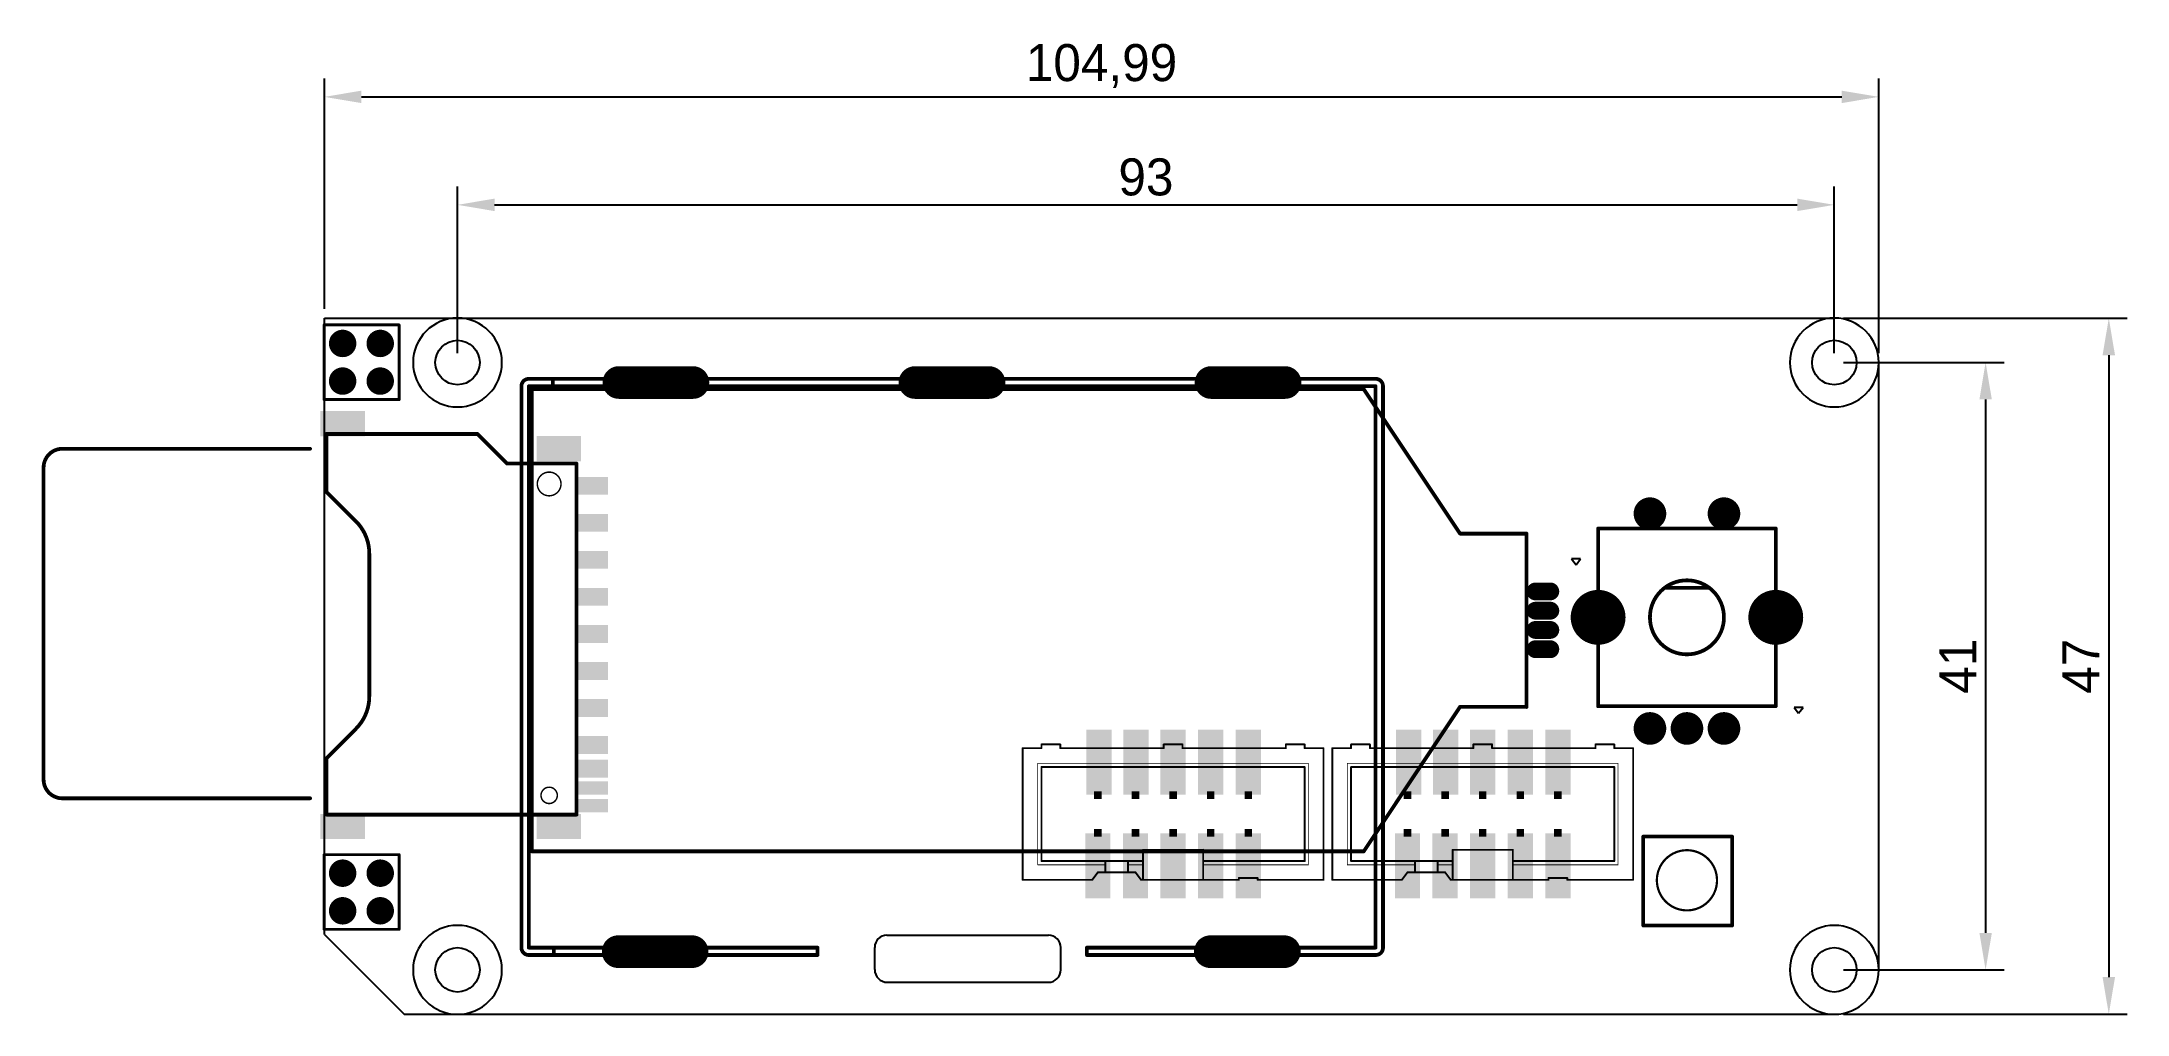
# Model space of a CAD drawing. Header units: millimetres. Extents: x 42 to 183, y 78 to 144.
import ezdxf

# ---------------------------------------------------------------- set-up
doc = ezdxf.new("R2010")
doc.units = ezdxf.units.MM
for name, color, linetype in [('BottomOverlay', 54, 'Continuous'), ('BottomSolder', 6, 'Continuous'), ('KeepOutLayer', 6, 'Continuous'), ('Mechanical16', 56, 'Continuous'), ('TopOverlay', 2, 'Continuous')]:
    doc.layers.add(name, color=color, linetype=linetype)
doc.dimstyles.new('ISO-25', dxfattribs={"dimtxt": 2.5, "dimasz": 2.5, "dimexe": 1.25, "dimexo": 0.625, "dimtad": 1, "dimtxsty": 'Standard', "dimcen": 2.5, "dimadec": 0, "dimazin": 0, "dimtfac": 1, "dimtmove": 0, "dimatfit": 3, "dimfxl": 1, "dimarcsym": 0})

msp = doc.modelspace()

# ---------------------------------------------------------------- blocks, each defined once
blk = doc.blocks.new('*D44')
at = {"color": 0, "lineweight": -2}
for p, q in [((69.99, 122.73), (69.99, 134)), ((162.99, 122.73), (162.99, 134)), ((72.49, 132.75), (160.49, 132.75))]:
    blk.add_line(p, q, dxfattribs=at)
at = {"color": 0}
for points in [[(72.49, 133.17), (72.49, 132.33), (69.99, 132.75)], [(160.49, 133.17), (160.49, 132.33), (162.99, 132.75)]]:
    blk.add_solid(points, dxfattribs=at)
at = {"layer": 'Defpoints', "color": 0}
for p in [(162.99, 132.75), (69.99, 122.11), (162.99, 122.11)]:
    blk.add_point(p, dxfattribs=at)
at = {"color": 0, "insert": (116.49, 134.62), "char_height": 2.5, "attachment_point": 5}
blk.add_mtext('93', dxfattribs=at)
blk = doc.blocks.new('*D45')
at = {"color": 0, "lineweight": -2}
for p, q in [((163.61, 122.11), (174.46, 122.11)), ((173.21, 119.61), (173.21, 83.6)), ((163.61, 81.1), (174.46, 81.1))]:
    blk.add_line(p, q, dxfattribs=at)
at = {"color": 0}
for points in [[(172.79, 119.61), (173.63, 119.61), (173.21, 122.11)], [(172.79, 83.6), (173.63, 83.6), (173.21, 81.1)]]:
    blk.add_solid(points, dxfattribs=at)
at = {"layer": 'Defpoints', "color": 0}
for p in [(162.99, 122.11), (162.99, 81.1), (173.21, 81.1)]:
    blk.add_point(p, dxfattribs=at)
at = {"color": 0, "insert": (171.34, 101.6), "char_height": 2.5, "attachment_point": 5, "rotation": 90}
blk.add_mtext('41', dxfattribs=at)
blk = doc.blocks.new('*D46')
at = {"color": 0, "lineweight": -2}
for p, q in [((61, 125.73), (61, 141.29)), ((165.99, 122.73), (165.99, 141.29)), ((63.5, 140.04), (163.49, 140.04))]:
    blk.add_line(p, q, dxfattribs=at)
at = {"color": 0}
for points in [[(63.5, 140.46), (63.5, 139.62), (61, 140.04)], [(163.49, 140.46), (163.49, 139.62), (165.99, 140.04)]]:
    blk.add_solid(points, dxfattribs=at)
at = {"layer": 'Defpoints', "color": 0}
for p in [(165.99, 140.04), (61, 125.1), (165.99, 122.11)]:
    blk.add_point(p, dxfattribs=at)
at = {"color": 0, "insert": (113.49, 142.12), "char_height": 2.5, "attachment_point": 5}
blk.add_mtext('104,99', dxfattribs=at)
blk = doc.blocks.new('*D47')
at = {"color": 0, "lineweight": -2}
for p, q in [((163.61, 125.1), (182.78, 125.1)), ((181.53, 122.6), (181.53, 80.61)), ((163.61, 78.11), (182.78, 78.11))]:
    blk.add_line(p, q, dxfattribs=at)
at = {"color": 0}
for points in [[(181.11, 122.6), (181.95, 122.6), (181.53, 125.1)], [(181.11, 80.61), (181.95, 80.61), (181.53, 78.11)]]:
    blk.add_solid(points, dxfattribs=at)
at = {"layer": 'Defpoints', "color": 0}
for p in [(162.99, 125.1), (162.99, 78.11), (181.53, 78.11)]:
    blk.add_point(p, dxfattribs=at)
at = {"color": 0, "insert": (179.65, 101.6), "char_height": 2.5, "attachment_point": 5, "rotation": 90}
blk.add_mtext('47', dxfattribs=at)

# ---------------------------------------------------------------- dimensions: what is measured, and where the dimension line sits
for base, p1, p2, picture, middle in [((165.989, 140.039), (61, 125.105), (165.989, 122.105), '*D46', (113.494, 142.122)), ((162.989, 132.749), (69.989, 122.105), (162.989, 122.105), '*D44', (116.489, 134.624))]:
    dim = msp.add_linear_dim(base=base, p1=p1, p2=p2, dimstyle='ISO-25')
    dim.commit()
    dim.dimension.update_dxf_attribs({"geometry": picture, "text_midpoint": middle})
for base, p1, p2, picture, middle in [((181.529, 78.105), (162.989, 125.105), (162.989, 78.105), '*D47', (179.654, 101.605)), ((173.211, 81.105), (162.989, 122.105), (162.989, 81.105), '*D45', (171.336, 101.605))]:
    dim = msp.add_linear_dim(base=base, p1=p1, p2=p2, angle=90, dimstyle='ISO-25')
    dim.commit()
    dim.dimension.update_dxf_attribs({"geometry": picture, "text_midpoint": middle})

# ---------------------------------------------------------------- linework, layer by layer
for centre in [(69.989, 122.105), (162.989, 122.105), (69.989, 81.105), (162.989, 81.105)]:
    msp.add_circle(centre, 1.5)
at = {"layer": 'BottomOverlay'}
for points, const_width in [([(60.98, 119.603), (60.98, 124.643)], 0.2), ([(60.98, 124.643), (66.04, 124.643)], 0.2), ([(66.04, 119.603), (66.04, 124.643)], 0.2), ([(60.98, 119.603), (66.04, 119.603)], 0.2), ([(61.13, 113.383), (61.13, 117.283)], 0.254), ([(61.13, 117.283), (71.33, 117.283)], 0.254), ([(71.33, 117.283), (73.33, 115.283)], 0.254), ([(43.3, 116.283), (60.03, 116.283)], 0.254), ([(42.03, 113.783), (42.03, 115.013)], 0.254), ([(73.33, 115.283), (78.03, 115.283)], 0.254), ([(78.03, 91.583), (78.03, 115.283)], 0.254), ([(42.03, 110.283), (42.03, 113.783)], 0.254), ([(61.13, 113.383), (63.132, 111.381)], 0.254), ([(42.03, 93.953), (42.03, 110.283)], 0.254), ([(64.03, 99.553), (64.03, 109.213)], 0.254), ([(61.13, 95.383), (63.132, 97.385)], 0.254), ([(108.164, 87.178), (108.164, 96.068)], 0.127), ([(108.164, 96.068), (109.434, 96.068)], 0.127), ([(109.434, 96.068), (109.434, 96.322)], 0.127), ([(109.434, 96.322), (110.704, 96.322)], 0.127), ([(110.704, 96.068), (110.704, 96.322)], 0.127), ([(110.704, 96.068), (117.689, 96.068)], 0.127), ([(117.689, 96.322), (118.959, 96.322)], 0.127), ([(117.689, 96.068), (117.689, 96.322)], 0.127), ([(118.959, 96.068), (118.959, 96.322)], 0.127), ([(118.959, 96.068), (125.944, 96.068)], 0.127), ([(125.944, 96.322), (127.214, 96.322)], 0.127), ([(125.944, 96.068), (125.944, 96.322)], 0.127), ([(127.214, 96.068), (127.214, 96.322)], 0.127), ([(127.214, 96.068), (128.484, 96.068)], 0.127), ([(128.484, 87.178), (128.484, 96.068)], 0.127), ([(129.079, 96.068), (130.349, 96.068)], 0.127), ([(129.079, 87.178), (129.079, 96.068)], 0.127), ([(130.349, 96.322), (131.619, 96.322)], 0.127), ([(130.349, 96.068), (130.349, 96.322)], 0.127), ([(131.619, 96.068), (131.619, 96.322)], 0.127), ([(131.619, 96.068), (138.604, 96.068)], 0.127), ([(138.604, 96.068), (138.604, 96.322)], 0.127), ([(138.604, 96.322), (139.874, 96.322)], 0.127), ([(139.874, 96.068), (139.874, 96.322)], 0.127), ([(139.874, 96.068), (146.859, 96.068)], 0.127), ([(146.859, 96.068), (146.859, 96.322)], 0.127), ([(146.859, 96.322), (148.129, 96.322)], 0.127), ([(148.129, 96.068), (148.129, 96.322)], 0.127), ([(148.129, 96.068), (149.399, 96.068)], 0.127), ([(149.399, 87.178), (149.399, 96.068)], 0.127), ([(61.13, 91.583), (61.13, 95.383)], 0.254), ([(109.18, 88.194), (109.18, 95.052)], 0.0508), ([(109.18, 95.052), (127.468, 95.052)], 0.0508), ([(109.434, 94.798), (127.214, 94.798)], 0.127), ([(109.434, 88.448), (109.434, 94.798)], 0.127), ([(127.214, 88.448), (127.214, 94.798)], 0.127), ([(127.468, 88.194), (127.468, 95.052)], 0.0508), ([(130.095, 95.052), (148.383, 95.052)], 0.0508), ([(130.095, 88.194), (130.095, 95.052)], 0.0508), ([(130.349, 88.448), (130.349, 94.798)], 0.127), ([(130.349, 94.798), (148.129, 94.798)], 0.127), ([(148.129, 88.448), (148.129, 94.798)], 0.127), ([(148.383, 88.194), (148.383, 95.052)], 0.0508), ([(43.3, 92.683), (60.03, 92.683)], 0.254), ([(61.13, 91.583), (78.03, 91.583)], 0.254), ([(60.98, 83.84), (60.98, 88.88)], 0.2), ([(60.98, 88.88), (66.04, 88.88)], 0.2), ([(66.04, 83.84), (66.04, 88.88)], 0.2), ([(116.292, 89.21), (120.356, 89.21)], 0.127), ([(116.292, 88.448), (116.292, 89.21)], 0.127), ([(120.356, 88.448), (120.356, 89.21)], 0.127), ([(137.207, 88.448), (137.207, 89.21)], 0.127), ([(137.207, 89.21), (141.271, 89.21)], 0.127), ([(141.271, 88.448), (141.271, 89.21)], 0.127), ([(109.18, 88.194), (113.752, 88.194)], 0.0508), ([(109.434, 88.448), (113.752, 88.448)], 0.127), ([(112.863, 87.178), (113.244, 87.686)], 0.127), ([(113.244, 87.686), (113.752, 87.686)], 0.127), ([(113.752, 88.194), (113.752, 88.448)], 0.127), ([(113.752, 88.448), (115.276, 88.448)], 0.127), ([(113.752, 87.686), (113.752, 88.194)], 0.127), ([(113.752, 87.686), (115.276, 87.686)], 0.127), ([(115.276, 88.194), (115.276, 88.448)], 0.127), ([(115.276, 88.448), (116.292, 88.448)], 0.127), ([(115.276, 87.686), (115.276, 88.194)], 0.127), ([(115.276, 87.686), (115.784, 87.686)], 0.127), ([(115.276, 88.194), (116.292, 88.194)], 0.0508), ([(115.784, 87.686), (116.165, 87.178)], 0.127), ([(116.292, 88.194), (116.292, 88.448)], 0.127), ([(116.292, 87.178), (116.292, 88.194)], 0.127), ([(120.356, 88.448), (127.214, 88.448)], 0.127), ([(120.356, 88.194), (120.356, 88.448)], 0.127), ([(120.356, 87.178), (120.356, 88.194)], 0.127), ([(120.356, 88.194), (127.468, 88.194)], 0.0508), ([(122.769, 87.178), (122.769, 87.305)], 0.127), ([(122.769, 87.305), (124.039, 87.305)], 0.127), ([(124.039, 87.178), (124.039, 87.305)], 0.127), ([(130.095, 88.194), (134.667, 88.194)], 0.0508), ([(130.349, 88.448), (134.667, 88.448)], 0.127), ([(133.778, 87.178), (134.159, 87.686)], 0.127), ([(134.159, 87.686), (134.667, 87.686)], 0.127), ([(134.667, 88.448), (136.191, 88.448)], 0.127), ([(134.667, 88.194), (134.667, 88.448)], 0.127), ([(134.667, 87.686), (134.667, 88.194)], 0.127), ([(134.667, 87.686), (136.191, 87.686)], 0.127), ([(136.191, 88.448), (137.207, 88.448)], 0.127), ([(136.191, 88.194), (136.191, 88.448)], 0.127), ([(136.191, 87.686), (136.191, 88.194)], 0.127), ([(136.191, 87.686), (136.699, 87.686)], 0.127), ([(136.191, 88.194), (137.207, 88.194)], 0.0508), ([(136.699, 87.686), (137.08, 87.178)], 0.127), ([(137.207, 88.194), (137.207, 88.448)], 0.127), ([(137.207, 87.178), (137.207, 88.194)], 0.127), ([(141.271, 88.194), (141.271, 88.448)], 0.127), ([(141.271, 88.448), (148.129, 88.448)], 0.127), ([(141.271, 87.178), (141.271, 88.194)], 0.127), ([(141.271, 88.194), (148.383, 88.194)], 0.0508), ([(143.684, 87.305), (144.954, 87.305)], 0.127), ([(143.684, 87.178), (143.684, 87.305)], 0.127), ([(144.954, 87.178), (144.954, 87.305)], 0.127), ([(108.164, 87.178), (112.863, 87.178)], 0.127), ([(116.165, 87.178), (116.292, 87.178)], 0.127), ([(116.292, 87.178), (120.356, 87.178)], 0.127), ([(120.356, 87.178), (122.769, 87.178)], 0.127), ([(124.039, 87.178), (128.484, 87.178)], 0.127), ([(129.079, 87.178), (133.778, 87.178)], 0.127), ([(137.08, 87.178), (137.207, 87.178)], 0.127), ([(137.207, 87.178), (141.271, 87.178)], 0.127), ([(141.271, 87.178), (143.684, 87.178)], 0.127), ([(144.954, 87.178), (149.399, 87.178)], 0.127), ([(60.98, 83.84), (66.04, 83.84)], 0.2)]:
    msp.add_lwpolyline(points, dxfattribs=dict(at, const_width=const_width))
for points, const_width in [([(61.03, 124.643, 1), (60.93, 124.643, 1)], 0.1), ([(61.03, 124.643, 1), (60.93, 124.643, 1)], 0.1), ([(66.09, 124.643, 1), (65.99, 124.643, 1)], 0.1), ([(66.09, 124.643, 1), (65.99, 124.643, 1)], 0.1), ([(61.03, 119.603, 1), (60.93, 119.603, 1)], 0.1), ([(61.03, 119.603, 1), (60.93, 119.603, 1)], 0.1), ([(66.09, 119.603, 1), (65.99, 119.603, 1)], 0.1), ([(66.09, 119.603, 1), (65.99, 119.603, 1)], 0.1), ([(61.13, 117.22, 1), (61.13, 117.347, 1)], 0.127), ([(61.13, 117.22, 1), (61.13, 117.347, 1)], 0.127), ([(71.33, 117.22, 1), (71.33, 117.347, 1)], 0.127), ([(71.33, 117.22, 1), (71.33, 117.347, 1)], 0.127), ([(43.3, 116.22, 1), (43.3, 116.347, 1)], 0.127), ([(43.3, 116.22, 1), (43.3, 116.347, 1)], 0.127), ([(60.03, 116.22, 1), (60.03, 116.347, 1)], 0.127), ([(42.03, 114.95, 1), (42.03, 115.077, 1)], 0.127), ([(42.03, 114.95, 1), (42.03, 115.077, 1)], 0.127), ([(73.33, 115.22, 1), (73.33, 115.347, 1)], 0.127), ([(73.33, 115.22, 1), (73.33, 115.347, 1)], 0.127), ([(78.03, 115.22, 1), (78.03, 115.347, 1)], 0.127), ([(78.03, 115.22, 1), (78.03, 115.347, 1)], 0.127), ([(42.03, 113.72, 1), (42.03, 113.847, 1)], 0.127), ([(42.03, 113.72, 1), (42.03, 113.847, 1)], 0.127), ([(61.13, 113.32, 1), (61.13, 113.447, 1)], 0.127), ([(61.13, 113.32, 1), (61.13, 113.447, 1)], 0.127), ([(63.132, 111.318, 1), (63.132, 111.445, 1)], 0.127), ([(63.132, 111.318, 1), (63.132, 111.445, 1)], 0.127), ([(42.03, 110.219, 1), (42.03, 110.346, 1)], 0.127), ([(42.03, 110.219, 1), (42.03, 110.346, 1)], 0.127), ([(64.03, 109.149, 1), (64.03, 109.276, 1)], 0.127), ([(64.03, 109.15, 1), (64.03, 109.277, 1)], 0.127), ([(64.03, 99.49, 1), (64.03, 99.617, 1)], 0.127), ([(64.03, 99.49, 1), (64.03, 99.617, 1)], 0.127), ([(63.132, 97.321, 1), (63.132, 97.448, 1)], 0.127), ([(63.132, 97.321, 1), (63.132, 97.448, 1)], 0.127), ([(108.196, 96.068, 1), (108.132, 96.068, 1)], 0.0635), ([(108.196, 96.068, 1), (108.132, 96.068, 1)], 0.0635), ([(109.466, 96.322, 1), (109.402, 96.322, 1)], 0.0635), ([(109.466, 96.322, 1), (109.402, 96.322, 1)], 0.0635), ([(109.466, 96.068, 1), (109.402, 96.068, 1)], 0.0635), ([(109.466, 96.068, 1), (109.402, 96.068, 1)], 0.0635), ([(110.736, 96.322, 1), (110.672, 96.322, 1)], 0.0635), ([(110.736, 96.322, 1), (110.672, 96.322, 1)], 0.0635), ([(110.736, 96.068, 1), (110.672, 96.068, 1)], 0.0635), ([(110.736, 96.068, 1), (110.672, 96.068, 1)], 0.0635), ([(117.721, 96.322, 1), (117.657, 96.322, 1)], 0.0635), ([(117.721, 96.322, 1), (117.657, 96.322, 1)], 0.0635), ([(117.721, 96.068, 1), (117.657, 96.068, 1)], 0.0635), ([(117.721, 96.068, 1), (117.657, 96.068, 1)], 0.0635), ([(118.991, 96.322, 1), (118.927, 96.322, 1)], 0.0635), ([(118.991, 96.322, 1), (118.927, 96.322, 1)], 0.0635), ([(118.991, 96.068, 1), (118.927, 96.068, 1)], 0.0635), ([(118.991, 96.068, 1), (118.927, 96.068, 1)], 0.0635), ([(125.976, 96.322, 1), (125.912, 96.322, 1)], 0.0635), ([(125.976, 96.322, 1), (125.912, 96.322, 1)], 0.0635), ([(125.976, 96.068, 1), (125.912, 96.068, 1)], 0.0635), ([(125.976, 96.068, 1), (125.912, 96.068, 1)], 0.0635), ([(127.246, 96.322, 1), (127.182, 96.322, 1)], 0.0635), ([(127.246, 96.322, 1), (127.182, 96.322, 1)], 0.0635), ([(127.246, 96.068, 1), (127.182, 96.068, 1)], 0.0635), ([(127.246, 96.068, 1), (127.182, 96.068, 1)], 0.0635), ([(128.516, 96.068, 1), (128.452, 96.068, 1)], 0.0635), ([(128.516, 96.068, 1), (128.452, 96.068, 1)], 0.0635), ([(129.111, 96.068, 1), (129.047, 96.068, 1)], 0.0635), ([(129.111, 96.068, 1), (129.047, 96.068, 1)], 0.0635), ([(130.381, 96.322, 1), (130.317, 96.322, 1)], 0.0635), ([(130.381, 96.322, 1), (130.317, 96.322, 1)], 0.0635), ([(130.381, 96.068, 1), (130.317, 96.068, 1)], 0.0635), ([(130.381, 96.068, 1), (130.317, 96.068, 1)], 0.0635), ([(131.651, 96.322, 1), (131.587, 96.322, 1)], 0.0635), ([(131.651, 96.322, 1), (131.587, 96.322, 1)], 0.0635), ([(131.651, 96.068, 1), (131.587, 96.068, 1)], 0.0635), ([(131.651, 96.068, 1), (131.587, 96.068, 1)], 0.0635), ([(138.636, 96.322, 1), (138.572, 96.322, 1)], 0.0635), ([(138.636, 96.322, 1), (138.572, 96.322, 1)], 0.0635), ([(138.636, 96.068, 1), (138.572, 96.068, 1)], 0.0635), ([(138.636, 96.068, 1), (138.572, 96.068, 1)], 0.0635), ([(139.906, 96.322, 1), (139.842, 96.322, 1)], 0.0635), ([(139.906, 96.322, 1), (139.842, 96.322, 1)], 0.0635), ([(139.906, 96.068, 1), (139.842, 96.068, 1)], 0.0635), ([(139.906, 96.068, 1), (139.842, 96.068, 1)], 0.0635), ([(146.891, 96.322, 1), (146.827, 96.322, 1)], 0.0635), ([(146.891, 96.322, 1), (146.827, 96.322, 1)], 0.0635), ([(146.891, 96.068, 1), (146.827, 96.068, 1)], 0.0635), ([(146.891, 96.068, 1), (146.827, 96.068, 1)], 0.0635), ([(148.161, 96.322, 1), (148.097, 96.322, 1)], 0.0635), ([(148.161, 96.322, 1), (148.097, 96.322, 1)], 0.0635), ([(148.161, 96.068, 1), (148.097, 96.068, 1)], 0.0635), ([(148.161, 96.068, 1), (148.097, 96.068, 1)], 0.0635), ([(149.431, 96.068, 1), (149.367, 96.068, 1)], 0.0635), ([(149.431, 96.068, 1), (149.367, 96.068, 1)], 0.0635), ([(61.13, 95.319, 1), (61.13, 95.446, 1)], 0.127), ([(61.13, 95.319, 1), (61.13, 95.446, 1)], 0.127), ([(109.193, 95.052, 1), (109.167, 95.052, 1)], 0.0254), ([(109.193, 95.052, 1), (109.167, 95.052, 1)], 0.0254), ([(109.466, 94.798, 1), (109.402, 94.798, 1)], 0.0635), ([(109.466, 94.798, 1), (109.402, 94.798, 1)], 0.0635), ([(127.246, 94.798, 1), (127.182, 94.798, 1)], 0.0635), ([(127.246, 94.798, 1), (127.182, 94.798, 1)], 0.0635), ([(127.481, 95.052, 1), (127.455, 95.052, 1)], 0.0254), ([(127.481, 95.052, 1), (127.455, 95.052, 1)], 0.0254), ([(130.108, 95.052, 1), (130.082, 95.052, 1)], 0.0254), ([(130.108, 95.052, 1), (130.082, 95.052, 1)], 0.0254), ([(130.381, 94.798, 1), (130.317, 94.798, 1)], 0.0635), ([(130.381, 94.798, 1), (130.317, 94.798, 1)], 0.0635), ([(148.161, 94.798, 1), (148.097, 94.798, 1)], 0.0635), ([(148.161, 94.798, 1), (148.097, 94.798, 1)], 0.0635), ([(148.396, 95.052, 1), (148.37, 95.052, 1)], 0.0254), ([(148.396, 95.052, 1), (148.37, 95.052, 1)], 0.0254), ([(42.03, 93.89, 1), (42.03, 94.017, 1)], 0.127), ([(42.03, 93.89, 1), (42.03, 94.017, 1)], 0.127), ([(43.3, 92.62, 1), (43.3, 92.747, 1)], 0.127), ([(43.3, 92.62, 1), (43.3, 92.747, 1)], 0.127), ([(60.03, 92.62, 1), (60.03, 92.747, 1)], 0.127), ([(61.13, 91.52, 1), (61.13, 91.647, 1)], 0.127), ([(61.13, 91.52, 1), (61.13, 91.647, 1)], 0.127), ([(78.03, 91.52, 1), (78.03, 91.647, 1)], 0.127), ([(78.03, 91.52, 1), (78.03, 91.647, 1)], 0.127), ([(61.03, 88.88, 1), (60.93, 88.88, 1)], 0.1), ([(61.03, 88.88, 1), (60.93, 88.88, 1)], 0.1), ([(66.09, 88.88, 1), (65.99, 88.88, 1)], 0.1), ([(66.09, 88.88, 1), (65.99, 88.88, 1)], 0.1), ([(116.324, 89.21, 1), (116.26, 89.21, 1)], 0.0635), ([(116.324, 89.21, 1), (116.26, 89.21, 1)], 0.0635), ([(120.388, 89.21, 1), (120.324, 89.21, 1)], 0.0635), ([(120.388, 89.21, 1), (120.324, 89.21, 1)], 0.0635), ([(137.239, 89.21, 1), (137.175, 89.21, 1)], 0.0635), ([(137.239, 89.21, 1), (137.175, 89.21, 1)], 0.0635), ([(141.303, 89.21, 1), (141.239, 89.21, 1)], 0.0635), ([(141.303, 89.21, 1), (141.239, 89.21, 1)], 0.0635), ([(109.193, 88.194, 1), (109.167, 88.194, 1)], 0.0254), ([(109.193, 88.194, 1), (109.167, 88.194, 1)], 0.0254), ([(109.466, 88.448, 1), (109.402, 88.448, 1)], 0.0635), ([(109.466, 88.448, 1), (109.402, 88.448, 1)], 0.0635), ([(113.276, 87.686, 1), (113.212, 87.686, 1)], 0.0635), ([(113.276, 87.686, 1), (113.212, 87.686, 1)], 0.0635), ([(113.784, 88.448, 1), (113.72, 88.448, 1)], 0.0635), ([(113.784, 88.448, 1), (113.72, 88.448, 1)], 0.0635), ([(113.784, 88.448, 1), (113.72, 88.448, 1)], 0.0635), ([(113.784, 88.194, 1), (113.72, 88.194, 1)], 0.0635), ([(113.784, 88.194, 1), (113.72, 88.194, 1)], 0.0635), ([(113.784, 87.686, 1), (113.72, 87.686, 1)], 0.0635), ([(113.784, 87.686, 1), (113.72, 87.686, 1)], 0.0635), ([(113.784, 87.686, 1), (113.72, 87.686, 1)], 0.0635), ([(113.765, 88.194, 1), (113.739, 88.194, 1)], 0.0254), ([(115.308, 88.448, 1), (115.244, 88.448, 1)], 0.0635), ([(115.308, 88.448, 1), (115.244, 88.448, 1)], 0.0635), ([(115.308, 88.448, 1), (115.244, 88.448, 1)], 0.0635), ([(115.308, 88.194, 1), (115.244, 88.194, 1)], 0.0635), ([(115.308, 88.194, 1), (115.244, 88.194, 1)], 0.0635), ([(115.308, 87.686, 1), (115.244, 87.686, 1)], 0.0635), ([(115.308, 87.686, 1), (115.244, 87.686, 1)], 0.0635), ([(115.308, 87.686, 1), (115.244, 87.686, 1)], 0.0635), ([(115.289, 88.194, 1), (115.263, 88.194, 1)], 0.0254), ([(115.816, 87.686, 1), (115.752, 87.686, 1)], 0.0635), ([(115.816, 87.686, 1), (115.752, 87.686, 1)], 0.0635), ([(116.324, 88.448, 1), (116.26, 88.448, 1)], 0.0635), ([(116.324, 88.448, 1), (116.26, 88.448, 1)], 0.0635), ([(116.324, 88.448, 1), (116.26, 88.448, 1)], 0.0635), ([(116.324, 88.194, 1), (116.26, 88.194, 1)], 0.0635), ([(116.324, 88.194, 1), (116.26, 88.194, 1)], 0.0635), ([(116.305, 88.194, 1), (116.279, 88.194, 1)], 0.0254), ([(120.388, 88.448, 1), (120.324, 88.448, 1)], 0.0635), ([(120.388, 88.448, 1), (120.324, 88.448, 1)], 0.0635), ([(120.388, 88.448, 1), (120.324, 88.448, 1)], 0.0635), ([(120.388, 88.194, 1), (120.324, 88.194, 1)], 0.0635), ([(120.388, 88.194, 1), (120.324, 88.194, 1)], 0.0635), ([(120.369, 88.194, 1), (120.343, 88.194, 1)], 0.0254), ([(122.801, 87.305, 1), (122.737, 87.305, 1)], 0.0635), ([(122.801, 87.305, 1), (122.737, 87.305, 1)], 0.0635), ([(124.071, 87.305, 1), (124.007, 87.305, 1)], 0.0635), ([(124.071, 87.305, 1), (124.007, 87.305, 1)], 0.0635), ([(127.246, 88.448, 1), (127.182, 88.448, 1)], 0.0635), ([(127.246, 88.448, 1), (127.182, 88.448, 1)], 0.0635), ([(127.481, 88.194, 1), (127.455, 88.194, 1)], 0.0254), ([(127.481, 88.194, 1), (127.455, 88.194, 1)], 0.0254), ([(130.108, 88.194, 1), (130.082, 88.194, 1)], 0.0254), ([(130.108, 88.194, 1), (130.082, 88.194, 1)], 0.0254), ([(130.381, 88.448, 1), (130.317, 88.448, 1)], 0.0635), ([(130.381, 88.448, 1), (130.317, 88.448, 1)], 0.0635), ([(134.191, 87.686, 1), (134.127, 87.686, 1)], 0.0635), ([(134.191, 87.686, 1), (134.127, 87.686, 1)], 0.0635), ([(134.699, 88.448, 1), (134.635, 88.448, 1)], 0.0635), ([(134.699, 88.448, 1), (134.635, 88.448, 1)], 0.0635), ([(134.699, 88.448, 1), (134.635, 88.448, 1)], 0.0635), ([(134.699, 88.194, 1), (134.635, 88.194, 1)], 0.0635), ([(134.699, 88.194, 1), (134.635, 88.194, 1)], 0.0635), ([(134.699, 87.686, 1), (134.635, 87.686, 1)], 0.0635), ([(134.699, 87.686, 1), (134.635, 87.686, 1)], 0.0635), ([(134.699, 87.686, 1), (134.635, 87.686, 1)], 0.0635), ([(134.68, 88.194, 1), (134.654, 88.194, 1)], 0.0254), ([(136.223, 88.448, 1), (136.159, 88.448, 1)], 0.0635), ([(136.223, 88.448, 1), (136.159, 88.448, 1)], 0.0635), ([(136.223, 88.448, 1), (136.159, 88.448, 1)], 0.0635), ([(136.223, 88.194, 1), (136.159, 88.194, 1)], 0.0635), ([(136.223, 88.194, 1), (136.159, 88.194, 1)], 0.0635), ([(136.223, 87.686, 1), (136.159, 87.686, 1)], 0.0635), ([(136.223, 87.686, 1), (136.159, 87.686, 1)], 0.0635), ([(136.223, 87.686, 1), (136.159, 87.686, 1)], 0.0635), ([(136.204, 88.194, 1), (136.178, 88.194, 1)], 0.0254), ([(136.731, 87.686, 1), (136.667, 87.686, 1)], 0.0635), ([(136.731, 87.686, 1), (136.667, 87.686, 1)], 0.0635), ([(137.239, 88.448, 1), (137.175, 88.448, 1)], 0.0635), ([(137.239, 88.448, 1), (137.175, 88.448, 1)], 0.0635), ([(137.239, 88.448, 1), (137.175, 88.448, 1)], 0.0635), ([(137.239, 88.194, 1), (137.175, 88.194, 1)], 0.0635), ([(137.239, 88.194, 1), (137.175, 88.194, 1)], 0.0635), ([(137.22, 88.194, 1), (137.194, 88.194, 1)], 0.0254), ([(141.303, 88.448, 1), (141.239, 88.448, 1)], 0.0635), ([(141.303, 88.448, 1), (141.239, 88.448, 1)], 0.0635), ([(141.303, 88.448, 1), (141.239, 88.448, 1)], 0.0635), ([(141.303, 88.194, 1), (141.239, 88.194, 1)], 0.0635), ([(141.303, 88.194, 1), (141.239, 88.194, 1)], 0.0635), ([(141.284, 88.194, 1), (141.258, 88.194, 1)], 0.0254), ([(143.716, 87.305, 1), (143.652, 87.305, 1)], 0.0635), ([(143.716, 87.305, 1), (143.652, 87.305, 1)], 0.0635), ([(144.986, 87.305, 1), (144.922, 87.305, 1)], 0.0635), ([(144.986, 87.305, 1), (144.922, 87.305, 1)], 0.0635), ([(148.161, 88.448, 1), (148.097, 88.448, 1)], 0.0635), ([(148.161, 88.448, 1), (148.097, 88.448, 1)], 0.0635), ([(148.396, 88.194, 1), (148.37, 88.194, 1)], 0.0254), ([(148.396, 88.194, 1), (148.37, 88.194, 1)], 0.0254), ([(108.196, 87.178, 1), (108.132, 87.178, 1)], 0.0635), ([(108.196, 87.178, 1), (108.132, 87.178, 1)], 0.0635), ([(112.895, 87.178, 1), (112.831, 87.178, 1)], 0.0635), ([(112.895, 87.178, 1), (112.831, 87.178, 1)], 0.0635), ([(116.197, 87.178, 1), (116.133, 87.178, 1)], 0.0635), ([(116.197, 87.178, 1), (116.133, 87.178, 1)], 0.0635), ([(116.324, 87.178, 1), (116.26, 87.178, 1)], 0.0635), ([(116.324, 87.178, 1), (116.26, 87.178, 1)], 0.0635), ([(116.324, 87.178, 1), (116.26, 87.178, 1)], 0.0635), ([(120.388, 87.178, 1), (120.324, 87.178, 1)], 0.0635), ([(120.388, 87.178, 1), (120.324, 87.178, 1)], 0.0635), ([(120.388, 87.178, 1), (120.324, 87.178, 1)], 0.0635), ([(122.801, 87.178, 1), (122.737, 87.178, 1)], 0.0635), ([(122.801, 87.178, 1), (122.737, 87.178, 1)], 0.0635), ([(124.071, 87.178, 1), (124.007, 87.178, 1)], 0.0635), ([(124.071, 87.178, 1), (124.007, 87.178, 1)], 0.0635), ([(128.516, 87.178, 1), (128.452, 87.178, 1)], 0.0635), ([(128.516, 87.178, 1), (128.452, 87.178, 1)], 0.0635), ([(129.111, 87.178, 1), (129.047, 87.178, 1)], 0.0635), ([(129.111, 87.178, 1), (129.047, 87.178, 1)], 0.0635), ([(133.81, 87.178, 1), (133.746, 87.178, 1)], 0.0635), ([(133.81, 87.178, 1), (133.746, 87.178, 1)], 0.0635), ([(137.112, 87.178, 1), (137.048, 87.178, 1)], 0.0635), ([(137.112, 87.178, 1), (137.048, 87.178, 1)], 0.0635), ([(137.239, 87.178, 1), (137.175, 87.178, 1)], 0.0635), ([(137.239, 87.178, 1), (137.175, 87.178, 1)], 0.0635), ([(137.239, 87.178, 1), (137.175, 87.178, 1)], 0.0635), ([(141.303, 87.178, 1), (141.239, 87.178, 1)], 0.0635), ([(141.303, 87.178, 1), (141.239, 87.178, 1)], 0.0635), ([(141.303, 87.178, 1), (141.239, 87.178, 1)], 0.0635), ([(143.716, 87.178, 1), (143.652, 87.178, 1)], 0.0635), ([(143.716, 87.178, 1), (143.652, 87.178, 1)], 0.0635), ([(144.986, 87.178, 1), (144.922, 87.178, 1)], 0.0635), ([(144.986, 87.178, 1), (144.922, 87.178, 1)], 0.0635), ([(149.431, 87.178, 1), (149.367, 87.178, 1)], 0.0635), ([(149.431, 87.178, 1), (149.367, 87.178, 1)], 0.0635), ([(61.03, 83.84, 1), (60.93, 83.84, 1)], 0.1), ([(61.03, 83.84, 1), (60.93, 83.84, 1)], 0.1), ([(66.09, 83.84, 1), (65.99, 83.84, 1)], 0.1), ([(66.09, 83.84, 1), (65.99, 83.84, 1)], 0.1)]:
    msp.add_lwpolyline(points, format="xyb", close=True, dxfattribs=dict(at, const_width=const_width))
at = {"layer": 'BottomOverlay', "const_width": 0.254}
for points in [[(42.03, 115.013, -0.4142136), (43.3, 116.283)], [(63.132, 111.381, -0.1989124), (64.03, 109.213)], [(64.03, 99.553, -0.1989124), (63.132, 97.385)], [(43.3, 92.683, -0.4142136), (42.03, 93.953)]]:
    msp.add_lwpolyline(points, format="xyb", dxfattribs=at)
at = {"layer": 'BottomSolder'}
for points, const_width in [([(62.693, 123.393, 1), (61.767, 123.393, 1)], 0.927), ([(65.233, 123.393, 1), (64.307, 123.393, 1)], 0.927), ([(62.693, 120.853, 1), (61.767, 120.853, 1)], 0.927), ([(65.233, 120.853, 1), (64.307, 120.853, 1)], 0.927), ([(80.339, 120.755, 1), (81.441, 120.755, 1)], 1.102), ([(85.339, 120.755, 1), (86.441, 120.755, 1)], 1.102), ([(100.339, 120.755, 1), (101.441, 120.755, 1)], 1.102), ([(105.339, 120.755, 1), (106.441, 120.755, 1)], 1.102), ([(120.339, 120.755, 1), (121.441, 120.755, 1)], 1.102), ([(125.339, 120.755, 1), (126.441, 120.755, 1)], 1.102), ([(150.535, 111.351, 1), (150.535, 112.453, 1)], 1.102), ([(155.535, 111.351, 1), (155.535, 112.453, 1)], 1.102), ([(142.504, 106.651, 1), (143.106, 106.651, 1)], 0.602), ([(143.504, 106.651, 1), (144.106, 106.651, 1)], 0.602), ([(142.504, 105.351, 1), (143.106, 105.351, 1)], 0.602), ([(143.504, 105.351, 1), (144.106, 105.351, 1)], 0.602), ([(147.035, 103.976, 1), (147.035, 105.828, 1)], 1.852), ([(159.035, 103.976, 1), (159.035, 105.828, 1)], 1.852), ([(142.504, 104.051, 1), (143.106, 104.051, 1)], 0.602), ([(143.504, 104.051, 1), (144.106, 104.051, 1)], 0.602), ([(142.504, 102.751, 1), (143.106, 102.751, 1)], 0.602), ([(143.504, 102.751, 1), (144.106, 102.751, 1)], 0.602), ([(150.535, 96.851, 1), (150.535, 97.953, 1)], 1.102), ([(153.035, 96.851, 1), (153.035, 97.953, 1)], 1.102), ([(155.535, 96.851, 1), (155.535, 97.953, 1)], 1.102), ([(62.693, 87.63, 1), (61.767, 87.63, 1)], 0.927), ([(65.233, 87.63, 1), (64.307, 87.63, 1)], 0.927), ([(62.693, 85.09, 1), (61.767, 85.09, 1)], 0.927), ([(65.233, 85.09, 1), (64.307, 85.09, 1)], 0.927), ([(80.289, 82.33, 1), (81.391, 82.33, 1)], 1.102), ([(85.289, 82.33, 1), (86.391, 82.33, 1)], 1.102), ([(120.289, 82.33, 1), (121.391, 82.33, 1)], 1.102), ([(125.289, 82.33, 1), (126.391, 82.33, 1)], 1.102)]:
    msp.add_lwpolyline(points, format="xyb", close=True, dxfattribs=dict(at, const_width=const_width))
for points, const_width in [([(85.89, 120.755), (80.89, 120.755)], 2.203), ([(105.89, 120.755), (100.89, 120.755)], 2.203), ([(125.89, 120.755), (120.89, 120.755)], 2.203), ([(143.805, 106.651), (142.805, 106.651)], 1.203), ([(143.805, 105.351), (142.805, 105.351)], 1.203), ([(143.805, 104.051), (142.805, 104.051)], 1.203), ([(143.805, 102.751), (142.805, 102.751)], 1.203), ([(85.84, 82.33), (80.84, 82.33)], 2.203), ([(125.84, 82.33), (120.84, 82.33)], 2.203)]:
    msp.add_lwpolyline(points, dxfattribs=dict(at, const_width=const_width))
for points in [[(60.728, 118.835), (60.728, 117.131), (63.732, 118.835), (63.732, 117.131)], [(75.328, 117.135), (75.328, 115.431), (78.332, 117.135), (78.332, 115.431)], [(77.912, 114.385), (77.912, 113.181), (80.148, 114.385), (80.148, 113.181)], [(77.912, 111.885), (77.912, 110.681), (80.148, 111.885), (80.148, 110.681)], [(77.912, 109.385), (77.912, 108.181), (80.148, 109.385), (80.148, 108.181)], [(77.912, 106.885), (77.912, 105.681), (80.148, 106.885), (80.148, 105.681)], [(77.912, 104.385), (77.912, 103.181), (80.148, 104.385), (80.148, 103.181)], [(77.912, 101.885), (77.912, 100.681), (80.148, 101.885), (80.148, 100.681)], [(77.912, 99.385), (77.912, 98.181), (80.148, 99.385), (80.148, 98.181)], [(112.472, 92.921), (114.176, 92.921), (112.472, 97.325), (114.176, 97.325)], [(114.972, 92.921), (116.676, 92.921), (114.972, 97.325), (116.676, 97.325)], [(117.472, 92.921), (119.176, 92.921), (117.472, 97.325), (119.176, 97.325)], [(120.012, 92.921), (121.716, 92.921), (120.012, 97.325), (121.716, 97.325)], [(122.552, 92.921), (124.256, 92.921), (122.552, 97.325), (124.256, 97.325)], [(133.387, 92.921), (135.091, 92.921), (133.387, 97.325), (135.091, 97.325)], [(135.887, 92.921), (137.591, 92.921), (135.887, 97.325), (137.591, 97.325)], [(138.387, 92.921), (140.091, 92.921), (138.387, 97.325), (140.091, 97.325)], [(140.927, 92.921), (142.631, 92.921), (140.927, 97.325), (142.631, 97.325)], [(143.467, 92.921), (145.171, 92.921), (143.467, 97.325), (145.171, 97.325)], [(77.912, 96.885), (77.912, 95.681), (80.148, 96.885), (80.148, 95.681)], [(77.912, 95.285), (77.912, 94.081), (80.148, 95.285), (80.148, 94.081)], [(77.912, 93.835), (77.912, 92.931), (80.148, 93.835), (80.148, 92.931)], [(60.728, 91.635), (60.728, 89.931), (63.732, 91.635), (63.732, 89.931)], [(75.328, 91.635), (75.328, 89.931), (78.332, 91.635), (78.332, 89.931)], [(77.912, 92.635), (77.912, 91.731), (80.148, 92.635), (80.148, 91.731)], [(112.392, 85.921), (114.096, 85.921), (112.392, 90.325), (114.096, 90.325)], [(114.932, 85.921), (116.636, 85.921), (114.932, 90.325), (116.636, 90.325)], [(117.472, 85.921), (119.176, 85.921), (117.472, 90.325), (119.176, 90.325)], [(120.012, 85.921), (121.716, 85.921), (120.012, 90.325), (121.716, 90.325)], [(122.552, 85.921), (124.256, 85.921), (122.552, 90.325), (124.256, 90.325)], [(133.307, 85.921), (135.011, 85.921), (133.307, 90.325), (135.011, 90.325)], [(135.847, 85.921), (137.551, 85.921), (135.847, 90.325), (137.551, 90.325)], [(138.387, 85.921), (140.091, 85.921), (138.387, 90.325), (140.091, 90.325)], [(140.927, 85.921), (142.631, 85.921), (140.927, 90.325), (142.631, 90.325)], [(143.467, 85.921), (145.171, 85.921), (143.467, 90.325), (145.171, 90.325)]]:
    msp.add_solid(points, dxfattribs=at)
at = {"layer": 'KeepOutLayer'}
for p, q in [((61, 125.105), (162.989, 125.105)), ((61, 119.38), (61, 125.105)), ((165.989, 81.105), (165.989, 122.105)), ((61, 95.885), (61, 119.38)), ((61, 89.281), (61, 95.885)), ((61, 83.494), (61, 89.281)), ((61, 83.494), (66.389, 78.105)), ((98.989, 83.439), (109.91, 83.439)), ((98.171, 81.123), (98.171, 82.621)), ((110.744, 81.105), (110.744, 82.605)), ((99.03, 80.264), (109.903, 80.264)), ((66.389, 78.105), (162.989, 78.105))]:
    msp.add_line(p, q, dxfattribs=at)
for points, const_width in [([(76.18, 114.708, 1), (76.18, 113.108, 1)], 0.1), ([(76.18, 114.683, 1), (76.18, 114.733, 1)], 0.05), ([(76.18, 113.083, 1), (76.18, 113.133, 1)], 0.05), ([(76.18, 93.433, 1), (76.18, 92.333, 1)], 0.1), ([(76.18, 93.408, 1), (76.18, 93.458, 1)], 0.05), ([(76.18, 92.308, 1), (76.18, 92.358, 1)], 0.05)]:
    msp.add_lwpolyline(points, format="xyb", close=True, dxfattribs=dict(at, const_width=const_width))
for centre, radius, start, end in [((69.989, 122.105), 3, 0, 180), ((162.989, 122.105), 3, 0, 180), ((162.989, 122.105), 3, 0, 90), ((69.989, 122.105), 3, 180, 0), ((162.989, 122.105), 3, 180, 0), ((69.989, 81.105), 3, 0, 180), ((98.989, 82.621), 0.818, 90, 179.99982), ((109.91, 82.605), 0.834, 0, 90), ((162.989, 81.105), 3, 0, 180), ((69.989, 81.105), 3, 180, 0), ((99.03, 81.123), 0.859, 180, 270), ((109.903, 81.105), 0.841, 269.99983, 0), ((159.989, 81.105), 0.0127, 0, 180), ((159.989, 81.105), 0.0127, 180, 0), ((162.989, 81.105), 3, 180, 0), ((162.989, 81.105), 3, 270, 0)]:
    msp.add_arc(centre, radius, start, end, dxfattribs=at)
at = {"layer": 'Mechanical16'}
for points in [[(113.498, 93.147), (112.99, 93.147), (113.498, 92.639), (112.99, 92.639)], [(116.038, 93.147), (115.53, 93.147), (116.038, 92.639), (115.53, 92.639)], [(118.578, 93.147), (118.07, 93.147), (118.578, 92.639), (118.07, 92.639)], [(121.118, 93.147), (120.61, 93.147), (121.118, 92.639), (120.61, 92.639)], [(123.658, 93.147), (123.15, 93.147), (123.658, 92.639), (123.15, 92.639)], [(134.413, 93.147), (133.905, 93.147), (134.413, 92.639), (133.905, 92.639)], [(136.953, 93.147), (136.445, 93.147), (136.953, 92.639), (136.445, 92.639)], [(139.493, 93.147), (138.985, 93.147), (139.493, 92.639), (138.985, 92.639)], [(142.033, 93.147), (141.525, 93.147), (142.033, 92.639), (141.525, 92.639)], [(144.573, 93.147), (144.065, 93.147), (144.573, 92.639), (144.065, 92.639)], [(113.498, 90.607), (112.99, 90.607), (113.498, 90.099), (112.99, 90.099)], [(116.038, 90.607), (115.53, 90.607), (116.038, 90.099), (115.53, 90.099)], [(118.578, 90.607), (118.07, 90.607), (118.578, 90.099), (118.07, 90.099)], [(121.118, 90.607), (120.61, 90.607), (121.118, 90.099), (120.61, 90.099)], [(123.658, 90.607), (123.15, 90.607), (123.658, 90.099), (123.15, 90.099)], [(134.413, 90.607), (133.905, 90.607), (134.413, 90.099), (133.905, 90.099)], [(136.953, 90.607), (136.445, 90.607), (136.953, 90.099), (136.445, 90.099)], [(139.493, 90.607), (138.985, 90.607), (139.493, 90.099), (138.985, 90.099)], [(142.033, 90.607), (141.525, 90.607), (142.033, 90.099), (141.525, 90.099)], [(144.573, 90.607), (144.065, 90.607), (144.573, 90.099), (144.065, 90.099)]]:
    msp.add_solid(points, dxfattribs=at)
at = {"layer": 'TopOverlay'}
for p, q in [((145.841, 108.855), (145.241, 108.855)), ((145.241, 108.855), (145.541, 108.455)), ((145.541, 108.455), (145.841, 108.855)), ((160.878, 98.822), (160.278, 98.822)), ((160.278, 98.822), (160.578, 98.422)), ((160.578, 98.422), (160.878, 98.822))]:
    msp.add_line(p, q, dxfattribs=at)
at = {"layer": 'TopOverlay', "const_width": 0.254}
for points in [[(80.905, 121.254), (85.905, 121.254)], [(80.905, 120.254), (80.905, 121.254)], [(85.905, 120.254), (85.905, 121.254)], [(100.905, 121.254), (105.905, 121.254)], [(100.905, 120.254), (100.905, 121.254)], [(105.905, 120.254), (105.905, 121.254)], [(120.905, 121.254), (125.905, 121.254)], [(120.905, 120.254), (120.905, 121.254)], [(125.905, 120.254), (125.905, 121.254)], [(74.305, 82.604), (74.305, 120.504)], [(74.805, 121.004), (80.905, 121.004)], [(74.805, 82.604), (74.805, 120.504)], [(74.805, 120.504), (80.905, 120.504)], [(75.005, 120.304), (131.205, 120.304)], [(75.005, 89.104), (75.005, 120.304)], [(75.005, 120.304), (131.205, 120.304)], [(76.421, 120.504), (76.421, 121.004)], [(80.905, 120.254), (85.905, 120.254)], [(85.905, 121.004), (100.905, 121.004)], [(85.905, 120.504), (100.905, 120.504)], [(100.905, 120.254), (105.905, 120.254)], [(105.905, 121.004), (120.905, 121.004)], [(105.905, 120.504), (120.905, 120.504)], [(120.905, 120.254), (125.905, 120.254)], [(125.905, 121.004), (132.005, 121.004)], [(125.905, 120.504), (132.005, 120.504)], [(131.205, 120.304), (137.705, 110.554)], [(132.005, 82.604), (132.005, 120.504)], [(132.505, 82.604), (132.505, 120.504)], [(137.705, 110.554), (142.205, 110.554)], [(142.205, 98.851), (142.205, 110.554)], [(147.035, 98.902), (147.035, 110.902)], [(147.035, 110.902), (159.035, 110.902)], [(159.035, 98.902), (159.035, 110.902)], [(151.535, 106.902), (154.535, 106.902)], [(131.205, 89.104), (137.705, 98.854)], [(137.705, 98.854), (142.205, 98.854)], [(147.035, 98.902), (159.035, 98.902)], [(150.085, 90.1), (156.085, 90.1)], [(150.085, 84.1), (150.085, 90.1)], [(156.085, 84.1), (156.085, 90.1)], [(75.005, 89.104), (131.205, 89.104)], [(150.085, 84.1), (156.085, 84.1)], [(74.805, 82.604), (80.905, 82.604)], [(74.805, 82.104), (80.905, 82.104)], [(76.493, 82.104), (76.493, 82.604)], [(80.905, 82.854), (85.905, 82.854)], [(80.905, 81.854), (80.905, 82.854)], [(80.905, 81.854), (85.905, 81.854)], [(85.905, 81.854), (85.905, 82.854)], [(85.905, 82.604), (94.305, 82.604)], [(85.905, 82.104), (94.305, 82.104)], [(94.305, 82.104), (94.305, 82.604)], [(112.505, 82.104), (112.505, 82.604)], [(112.505, 82.604), (120.905, 82.604)], [(112.505, 82.104), (120.905, 82.104)], [(120.905, 82.854), (125.905, 82.854)], [(120.905, 81.854), (120.905, 82.854)], [(120.905, 81.854), (125.905, 81.854)], [(125.905, 81.854), (125.905, 82.854)], [(125.905, 82.604), (132.005, 82.604)], [(125.905, 82.104), (132.005, 82.104)]]:
    msp.add_lwpolyline(points, dxfattribs=at)
at = {"layer": 'TopOverlay'}
for points, const_width in [([(80.841, 121.254, 1), (80.968, 121.254, 1)], 0.127), ([(80.841, 121.254, 1), (80.968, 121.254, 1)], 0.127), ([(85.841, 121.254, 1), (85.968, 121.254, 1)], 0.127), ([(85.841, 121.254, 1), (85.968, 121.254, 1)], 0.127), ([(100.841, 121.254, 1), (100.968, 121.254, 1)], 0.127), ([(100.841, 121.254, 1), (100.968, 121.254, 1)], 0.127), ([(105.841, 121.254, 1), (105.968, 121.254, 1)], 0.127), ([(105.841, 121.254, 1), (105.968, 121.254, 1)], 0.127), ([(120.841, 121.254, 1), (120.968, 121.254, 1)], 0.127), ([(120.841, 121.254, 1), (120.968, 121.254, 1)], 0.127), ([(125.841, 121.254, 1), (125.968, 121.254, 1)], 0.127), ([(125.841, 121.254, 1), (125.968, 121.254, 1)], 0.127), ([(74.241, 120.504, 1), (74.368, 120.504, 1)], 0.127), ([(74.241, 120.504, 1), (74.368, 120.504, 1)], 0.127), ([(74.741, 121.004, 1), (74.868, 121.004, 1)], 0.127), ([(74.741, 121.004, 1), (74.868, 121.004, 1)], 0.127), ([(74.741, 120.504, 1), (74.868, 120.504, 1)], 0.127), ([(74.741, 120.504, 1), (74.868, 120.504, 1)], 0.127), ([(74.941, 120.304, 1), (75.068, 120.304, 1)], 0.127), ([(74.941, 120.304, 1), (75.068, 120.304, 1)], 0.127), ([(74.941, 120.304, 1), (75.068, 120.304, 1)], 0.127), ([(76.357, 121.004, 1), (76.484, 121.004, 1)], 0.127), ([(76.357, 120.504, 1), (76.484, 120.504, 1)], 0.127), ([(80.841, 121.004, 1), (80.968, 121.004, 1)], 0.127), ([(80.841, 120.504, 1), (80.968, 120.504, 1)], 0.127), ([(80.841, 120.254, 1), (80.968, 120.254, 1)], 0.127), ([(80.841, 120.254, 1), (80.968, 120.254, 1)], 0.127), ([(85.841, 121.004, 1), (85.968, 121.004, 1)], 0.127), ([(85.841, 120.504, 1), (85.968, 120.504, 1)], 0.127), ([(85.841, 120.254, 1), (85.968, 120.254, 1)], 0.127), ([(85.841, 120.254, 1), (85.968, 120.254, 1)], 0.127), ([(100.841, 121.004, 1), (100.968, 121.004, 1)], 0.127), ([(100.841, 120.504, 1), (100.968, 120.504, 1)], 0.127), ([(100.841, 120.254, 1), (100.968, 120.254, 1)], 0.127), ([(100.841, 120.254, 1), (100.968, 120.254, 1)], 0.127), ([(105.841, 121.004, 1), (105.968, 121.004, 1)], 0.127), ([(105.841, 120.504, 1), (105.968, 120.504, 1)], 0.127), ([(105.841, 120.254, 1), (105.968, 120.254, 1)], 0.127), ([(105.841, 120.254, 1), (105.968, 120.254, 1)], 0.127), ([(120.841, 121.004, 1), (120.968, 121.004, 1)], 0.127), ([(120.841, 120.504, 1), (120.968, 120.504, 1)], 0.127), ([(120.841, 120.254, 1), (120.968, 120.254, 1)], 0.127), ([(120.841, 120.254, 1), (120.968, 120.254, 1)], 0.127), ([(125.841, 121.004, 1), (125.968, 121.004, 1)], 0.127), ([(125.841, 120.504, 1), (125.968, 120.504, 1)], 0.127), ([(125.841, 120.254, 1), (125.968, 120.254, 1)], 0.127), ([(125.841, 120.254, 1), (125.968, 120.254, 1)], 0.127), ([(131.141, 120.304, 1), (131.268, 120.304, 1)], 0.127), ([(131.141, 120.304, 1), (131.268, 120.304, 1)], 0.127), ([(131.141, 120.304, 1), (131.268, 120.304, 1)], 0.127), ([(131.941, 121.004, 1), (132.068, 121.004, 1)], 0.127), ([(131.941, 121.004, 1), (132.068, 121.004, 1)], 0.127), ([(131.941, 120.504, 1), (132.068, 120.504, 1)], 0.127), ([(131.941, 120.504, 1), (132.068, 120.504, 1)], 0.127), ([(132.441, 120.504, 1), (132.568, 120.504, 1)], 0.127), ([(132.441, 120.504, 1), (132.568, 120.504, 1)], 0.127), ([(137.641, 110.554, 1), (137.768, 110.554, 1)], 0.127), ([(137.641, 110.554, 1), (137.768, 110.554, 1)], 0.127), ([(142.141, 110.554, 1), (142.268, 110.554, 1)], 0.127), ([(142.141, 110.554, 1), (142.268, 110.554, 1)], 0.127), ([(147.035, 110.839, 1), (147.035, 110.966, 1)], 0.127), ([(147.035, 110.839, 1), (147.035, 110.966, 1)], 0.127), ([(159.035, 110.839, 1), (159.035, 110.966, 1)], 0.127), ([(159.035, 110.839, 1), (159.035, 110.966, 1)], 0.127), ([(153.035, 107.402, 1), (153.035, 102.402, 1)], 0.254), ([(153.035, 107.339, 1), (153.035, 107.466, 1)], 0.127), ([(151.535, 106.839, 1), (151.535, 106.966, 1)], 0.127), ([(154.535, 106.839, 1), (154.535, 106.966, 1)], 0.127), ([(153.035, 102.338, 1), (153.035, 102.465, 1)], 0.127), ([(137.641, 98.854, 1), (137.768, 98.854, 1)], 0.127), ([(137.641, 98.854, 1), (137.768, 98.854, 1)], 0.127), ([(142.141, 98.854, 1), (142.268, 98.854, 1)], 0.127), ([(142.141, 98.851, 1), (142.268, 98.851, 1)], 0.127), ([(147.035, 98.838, 1), (147.035, 98.965, 1)], 0.127), ([(147.035, 98.838, 1), (147.035, 98.965, 1)], 0.127), ([(159.035, 98.838, 1), (159.035, 98.965, 1)], 0.127), ([(159.035, 98.838, 1), (159.035, 98.965, 1)], 0.127), ([(150.148, 90.1, 1), (150.021, 90.1, 1)], 0.127), ([(150.148, 90.1, 1), (150.021, 90.1, 1)], 0.127), ([(156.148, 90.1, 1), (156.021, 90.1, 1)], 0.127), ([(156.148, 90.1, 1), (156.021, 90.1, 1)], 0.127), ([(74.941, 89.104, 1), (75.068, 89.104, 1)], 0.127), ([(74.941, 89.104, 1), (75.068, 89.104, 1)], 0.127), ([(131.141, 89.104, 1), (131.268, 89.104, 1)], 0.127), ([(131.141, 89.104, 1), (131.268, 89.104, 1)], 0.127), ([(151.003, 87.15, 1), (155.067, 87.15, 1)], 0.15), ([(151.041, 87.15, 1), (150.965, 87.15, 1)], 0.075), ([(155.105, 87.15, 1), (155.029, 87.15, 1)], 0.075), ([(150.148, 84.1, 1), (150.021, 84.1, 1)], 0.127), ([(150.148, 84.1, 1), (150.021, 84.1, 1)], 0.127), ([(156.148, 84.1, 1), (156.021, 84.1, 1)], 0.127), ([(156.148, 84.1, 1), (156.021, 84.1, 1)], 0.127), ([(74.241, 82.604, 1), (74.368, 82.604, 1)], 0.127), ([(74.241, 82.604, 1), (74.368, 82.604, 1)], 0.127), ([(74.741, 82.604, 1), (74.868, 82.604, 1)], 0.127), ([(74.741, 82.604, 1), (74.868, 82.604, 1)], 0.127), ([(74.741, 82.104, 1), (74.868, 82.104, 1)], 0.127), ([(74.741, 82.104, 1), (74.868, 82.104, 1)], 0.127), ([(76.43, 82.604, 1), (76.557, 82.604, 1)], 0.127), ([(76.43, 82.104, 1), (76.557, 82.104, 1)], 0.127), ([(80.841, 82.854, 1), (80.968, 82.854, 1)], 0.127), ([(80.841, 82.854, 1), (80.968, 82.854, 1)], 0.127), ([(80.841, 82.604, 1), (80.968, 82.604, 1)], 0.127), ([(80.841, 82.104, 1), (80.968, 82.104, 1)], 0.127), ([(80.841, 81.854, 1), (80.968, 81.854, 1)], 0.127), ([(80.841, 81.854, 1), (80.968, 81.854, 1)], 0.127), ([(85.841, 82.854, 1), (85.968, 82.854, 1)], 0.127), ([(85.841, 82.854, 1), (85.968, 82.854, 1)], 0.127), ([(85.841, 82.604, 1), (85.968, 82.604, 1)], 0.127), ([(85.841, 82.104, 1), (85.968, 82.104, 1)], 0.127), ([(85.841, 81.854, 1), (85.968, 81.854, 1)], 0.127), ([(85.841, 81.854, 1), (85.968, 81.854, 1)], 0.127), ([(94.241, 82.604, 1), (94.368, 82.604, 1)], 0.127), ([(94.241, 82.604, 1), (94.368, 82.604, 1)], 0.127), ([(94.241, 82.104, 1), (94.368, 82.104, 1)], 0.127), ([(94.241, 82.104, 1), (94.368, 82.104, 1)], 0.127), ([(112.441, 82.604, 1), (112.568, 82.604, 1)], 0.127), ([(112.441, 82.604, 1), (112.568, 82.604, 1)], 0.127), ([(112.441, 82.104, 1), (112.568, 82.104, 1)], 0.127), ([(112.441, 82.104, 1), (112.568, 82.104, 1)], 0.127), ([(120.841, 82.854, 1), (120.968, 82.854, 1)], 0.127), ([(120.841, 82.854, 1), (120.968, 82.854, 1)], 0.127), ([(120.841, 82.604, 1), (120.968, 82.604, 1)], 0.127), ([(120.841, 82.104, 1), (120.968, 82.104, 1)], 0.127), ([(120.841, 81.854, 1), (120.968, 81.854, 1)], 0.127), ([(120.841, 81.854, 1), (120.968, 81.854, 1)], 0.127), ([(125.841, 82.854, 1), (125.968, 82.854, 1)], 0.127), ([(125.841, 82.854, 1), (125.968, 82.854, 1)], 0.127), ([(125.841, 82.604, 1), (125.968, 82.604, 1)], 0.127), ([(125.841, 82.104, 1), (125.968, 82.104, 1)], 0.127), ([(125.841, 81.854, 1), (125.968, 81.854, 1)], 0.127), ([(125.841, 81.854, 1), (125.968, 81.854, 1)], 0.127), ([(131.941, 82.604, 1), (132.068, 82.604, 1)], 0.127), ([(131.941, 82.604, 1), (132.068, 82.604, 1)], 0.127), ([(131.941, 82.104, 1), (132.068, 82.104, 1)], 0.127), ([(131.941, 82.104, 1), (132.068, 82.104, 1)], 0.127), ([(132.441, 82.604, 1), (132.568, 82.604, 1)], 0.127), ([(132.441, 82.604, 1), (132.568, 82.604, 1)], 0.127)]:
    msp.add_lwpolyline(points, format="xyb", close=True, dxfattribs=dict(at, const_width=const_width))
at = {"layer": 'TopOverlay', "const_width": 0.254}
for points in [[(74.305, 120.504, -0.4142128), (74.805, 121.004)], [(132.005, 121.004, -0.4142136), (132.505, 120.504)], [(74.805, 82.104, -0.4142136), (74.305, 82.604)], [(132.505, 82.604, -0.4142128), (132.005, 82.104)]]:
    msp.add_lwpolyline(points, format="xyb", dxfattribs=at)

msp.set_redraw_order([(e.dxf.handle, doc.entitydb.next_handle()) for e in msp.query("TEXT MTEXT ATTDEF DIMENSION ARC_DIMENSION")])  # texts and dimensions are drawn at this point

doc.saveas('drawing.dxf')
